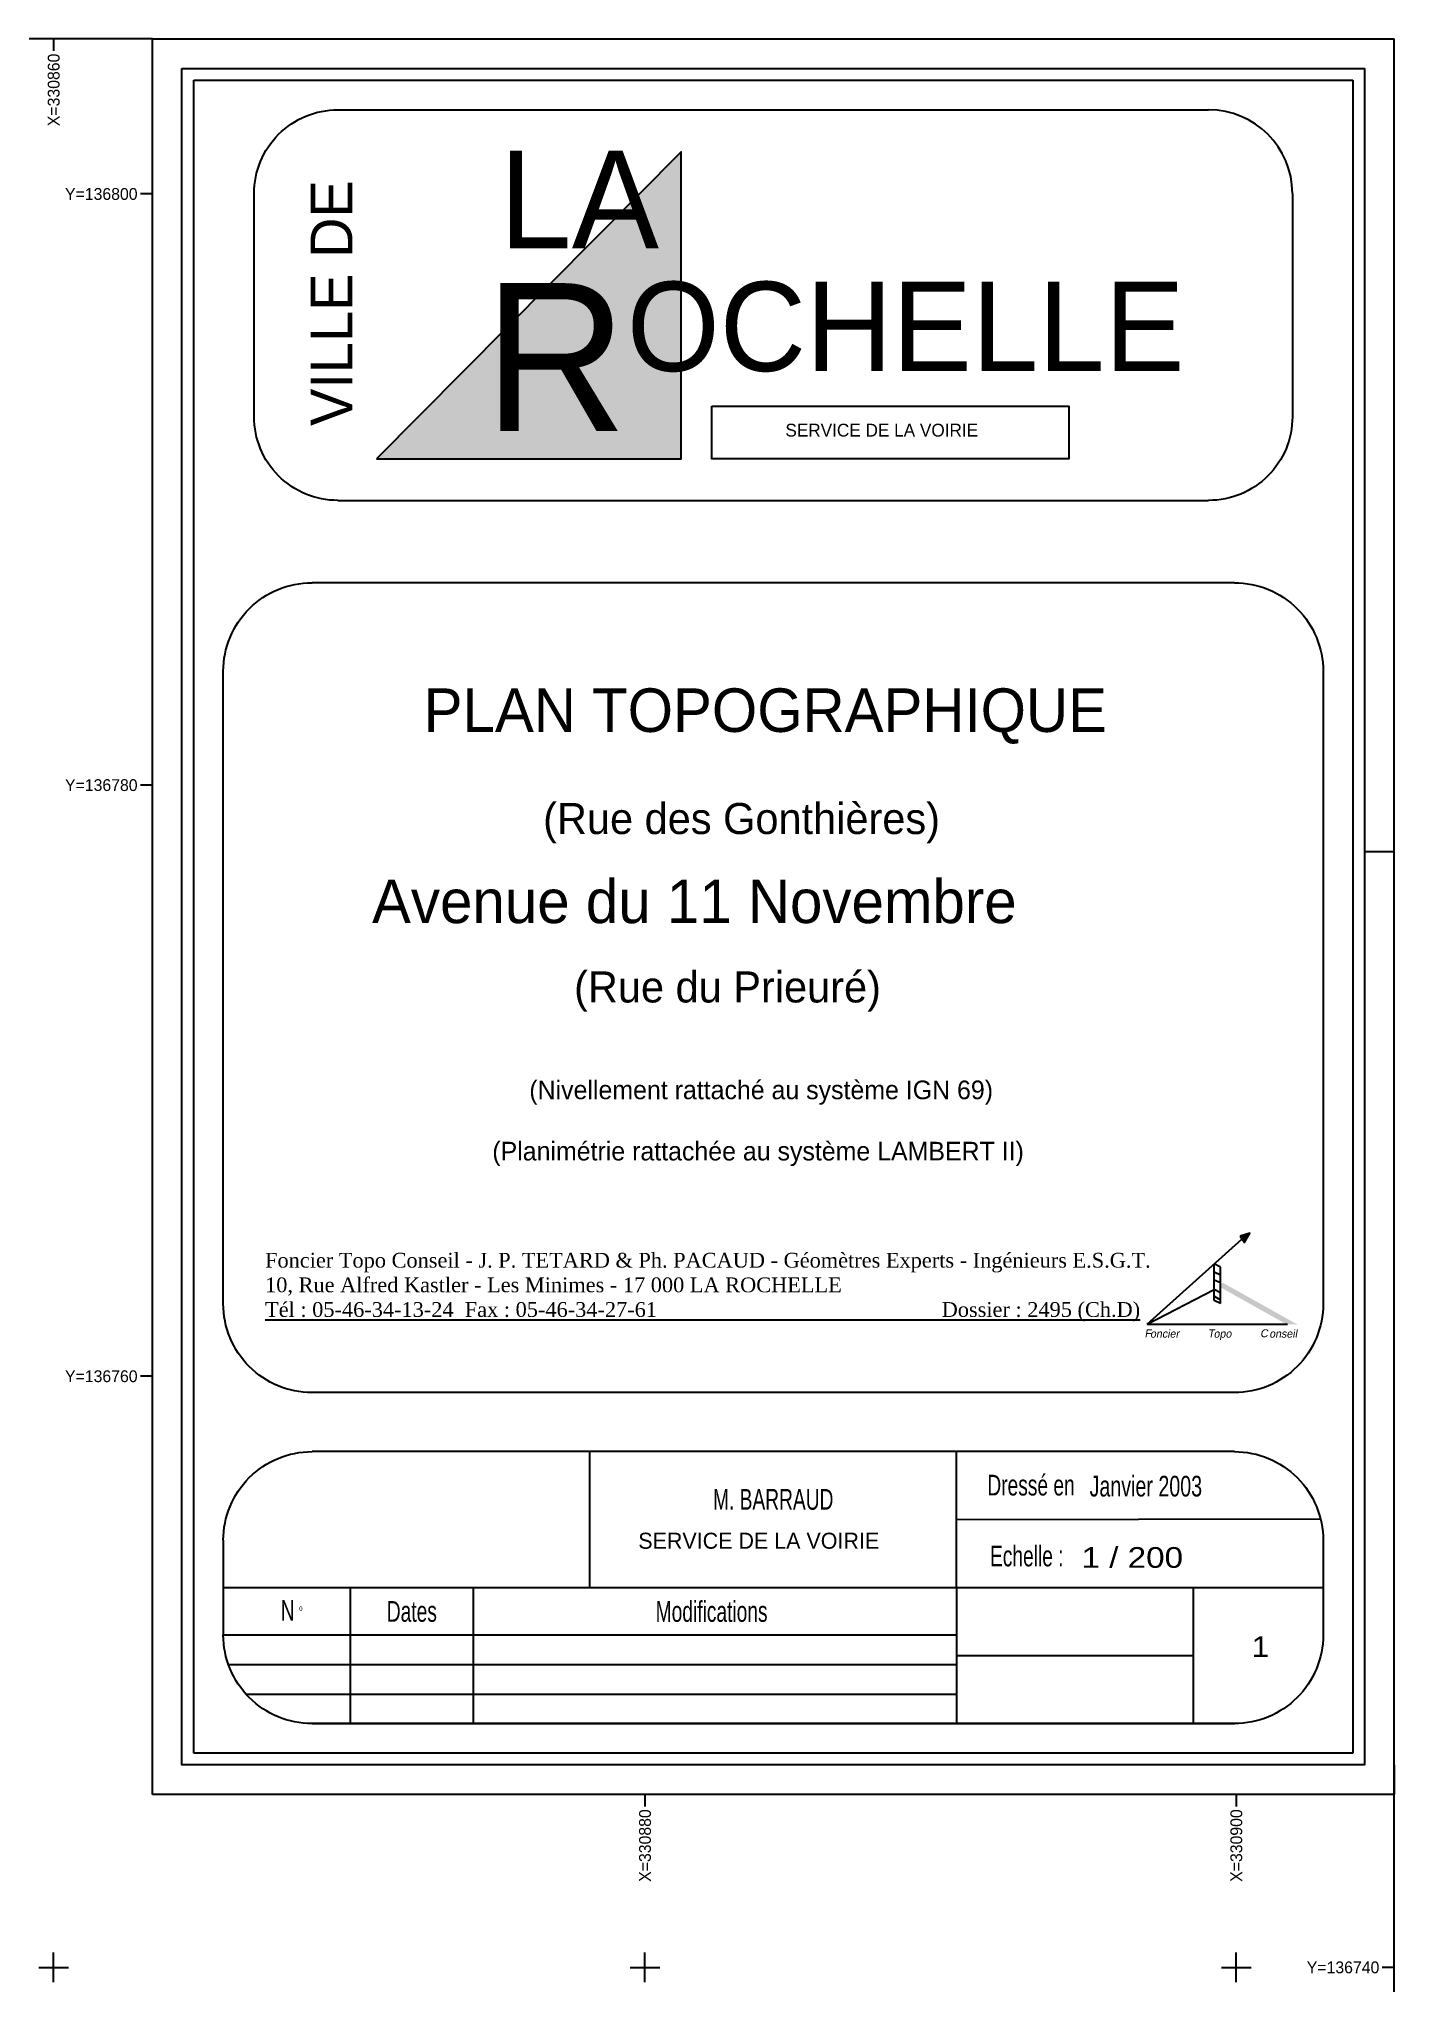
# Model space of a CAD drawing. Header units: metres. Extents: x 330671 to 330906, y 136216 to 136806.
# Drawn here: x 330859.5 to 330905.3, y 136739.5 to 136805.2 of the extents above; entities that cross this region are included whole.
import ezdxf
from ezdxf.enums import TextEntityAlignment as Align

# ---------------------------------------------------------------- set-up
doc = ezdxf.new("R2010")
doc.units = ezdxf.units.M
doc.header["$LTSCALE"] = 2
doc.linetypes.add('AXES2', pattern=[1.125, 0.75, -0.125, 0.125, -0.125])
doc.linetypes.add('CONTINU', pattern=[0])
for name, color, linetype in [('CARROYAGE', 253, 'Continuous'), ('CARTOUCHE', 7, 'Continuous'), ('LEGENDE', 7, 'Continuous')]:
    doc.layers.add(name, color=color, linetype=linetype)

msp = doc.modelspace()

# ---------------------------------------------------------------- texts
at = {"layer": 'CARROYAGE'}
for s, p in [('X=330860', (330860.2, 136804.748)), ('X=330880', (330880.2, 136745.348)), ('X=330900', (330900.2, 136745.348))]:
    msp.add_text(s, height=0.4, rotation=90, dxfattribs=at).set_placement(p, align=Align.RIGHT)
for s, p in [('Y=136800', (330862.838, 136799.8)), ('Y=136780', (330862.838, 136779.8)), ('Y=136760', (330862.838, 136759.8)), ('Y=136740', (330904.838, 136739.8))]:
    msp.add_text(s, height=0.4, dxfattribs=at).set_placement(p, align=Align.RIGHT)
at = {"layer": 'CARTOUCHE'}
for s, height, p in [('LA', 3.304, (330875.068, 136798.162)), ('R', 5.003, (330874.557, 136791.981)), ('OCHELLE', 3.0208, (330879.387, 136794.009)), ('(Rue des Gonthières)', 1.05, (330876.555, 136778.344)), ('(Rue du Prieuré)', 1.05, (330877.602, 136772.646))]:
    msp.add_text(s, height=height, rotation=360, dxfattribs=at).set_placement(p)
for s, height, rotation, p in [('VILLE DE', 1.416, 90, (330870.105, 136796.308)), ('(Nivellement rattaché au système IGN 69)', 0.63, 0, (330883.93, 136769.373)), ('(Planimétrie rattachée au système LAMBERT II)', 0.63, 0, (330883.826, 136767.301))]:
    msp.add_text(s, height=height, rotation=rotation, dxfattribs=at).set_placement(p, align=Align.CENTER)
at = {"layer": 'CARTOUCHE', "color": 7}
for s, height, p in [('SERVICE DE LA VOIRIE', 0.43424, (330884.749, 136791.792)), ('SERVICE DE LA VOIRIE', 0.5428, (330879.774, 136754.163)), ('0', 0.15, (330868.302, 136752.06))]:
    msp.add_text(s, height=height, rotation=360, dxfattribs=at).set_placement(p)
at = {"layer": 'CARTOUCHE', "color": 5}
msp.add_text('PLAN TOPOGRAPHIQUE', height=1.474, rotation=360, dxfattribs=at).set_placement((330884.07, 136782.344), align=Align.MIDDLE)
msp.add_text('Avenue du 11 Novembre', height=1.474, rotation=360, dxfattribs=at).set_placement((330870.768, 136775.331))
at = {"layer": 'CARTOUCHE', "linetype": 'CONTINU', "ltscale": 0.5, "oblique": 10}
for s, p in [('F', (330896.899, 136761.318)), ('T', (330899.037, 136761.318)), ('C', (330900.806, 136761.318))]:
    msp.add_text(s, height=0.27, rotation=360, dxfattribs=at).set_placement(p)
at = {"layer": 'CARTOUCHE', "width": 0.692896}
for s, p in [('M. BARRAUD', (330884.338, 136755.484)), ('Dates', (330872.115, 136751.693)), ('Modifications', (330882.254, 136751.69))]:
    msp.add_text(s, height=0.7, rotation=360, dxfattribs=at).set_placement(p, align=Align.CENTER)
at = {"layer": 'CARTOUCHE'}
for s, width, p in [('Dressé en ', 0.692896, (330891.58, 136755.965)), ('Echelle :', 0.692896, (330891.671, 136753.568)), ('N', 0.692896, (330867.68, 136751.726)), ('1', 1.147857, (330900.52, 136750.5))]:
    msp.add_text(s, height=0.7, rotation=360, dxfattribs=dict(at, width=width)).set_placement(p)
at = {"layer": 'CARTOUCHE', "width": 0.509436}
msp.add_text('Janvier 2003', height=0.7, dxfattribs=at).set_placement((330895.039, 136755.931), (330898.843, 136755.931), align=Align.FIT)
at = {"layer": 'CARTOUCHE', "width": 0.817307}
msp.add_text('1 / 200', height=0.7, rotation=360, dxfattribs=at).set_placement((330894.767, 136753.518), (330898.199, 136753.518), align=Align.FIT)
at = {"layer": 'CARTOUCHE', "insert": (330867.151, 136764.175), "char_height": 0.5, "width": 32.4092, "attachment_point": 1}
msp.add_mtext('{\\fTimes New Roman|b0|i0|c0|p18;Foncier Topo Conseil - J. P. TETARD & Ph. PACAUD - Géomètres Experts - Ingénieurs E.S.G.T.\\P10, Rue Alfred Kastler - Les Minimes - 17 000 LA ROCHELLE\\P\\LTél : 05-46-34-13-24  Fax : 05-46-34-27-61                                                   Dossier : 2495 (Ch.D)}', dxfattribs=at)
at = {"layer": 'LEGENDE', "linetype": 'AXES2', "oblique": 10}
for s, p in [('oncier', (330897.085, 136761.306)), ('opo', (330899.235, 136761.306)), ('onseil', (330901.115, 136761.306))]:
    msp.add_text(s, height=0.2699, rotation=360, dxfattribs=at).set_placement(p)

# ---------------------------------------------------------------- hatches: boundary and pattern name
at = {"layer": 'CARTOUCHE'}
for color, points in [(150, [(330870.92, 136791.042), (330881.225, 136791.042), (330881.225, 136801.426)]), (256, [(330900.127, 136764.742), (330900.282, 136764.527), (330900.462, 136764.836)])]:
    msp.add_hatch(color=color, dxfattribs=at).paths.add_polyline_path(points)
at = {"layer": 'LEGENDE', "linetype": 'AXES2'}
msp.add_hatch(color=253, dxfattribs=at).paths.add_polyline_path([(330899.555, 136763.158), (330899.464, 136763.114), (330899.46, 136763.011), (330901.694, 136761.759), (330902.071, 136761.748)])

# ---------------------------------------------------------------- linework, layer by layer
at = {"layer": 'CARROYAGE'}
for p, q in [((330860, 136805.248), (330860, 136804.848)), ((330863.338, 136800), (330862.938, 136800)), ((330863.338, 136780), (330862.938, 136780)), ((330863.338, 136760), (330862.938, 136760)), ((330880, 136745.848), (330880, 136745.448)), ((330900, 136745.848), (330900, 136745.448)), ((330860, 136739.5), (330860, 136740.5)), ((330880, 136739.5), (330880, 136740.5)), ((330900, 136739.5), (330900, 136740.5)), ((330859.5, 136740), (330860.5, 136740)), ((330879.5, 136740), (330880.5, 136740)), ((330899.5, 136740), (330900.5, 136740)), ((330905.338, 136740), (330904.938, 136740))]:
    msp.add_line(p, q, dxfattribs=at)
msp.add_lwpolyline([(330695.828, 136216.7), (330905.338, 136216.7), (330905.338, 136745.848), (330863.338, 136745.848), (330863.338, 136805.248), (330695.828, 136805.248)], close=True, dxfattribs=at)
at = {"layer": 'CARTOUCHE'}
for p, q in [((330863.338, 136805.248), (330905.338, 136805.248)), ((330905.338, 136745.848), (330905.338, 136805.248)), ((330864.738, 136803.848), (330903.938, 136803.848)), ((330864.738, 136747.248), (330864.738, 136803.848)), ((330903.938, 136803.848), (330903.938, 136747.248)), ((330869.612, 136802.848), (330899.065, 136802.848)), ((330866.78, 136792.464), (330866.78, 136800.016)), ((330901.897, 136800.016), (330901.897, 136792.464)), ((330869.612, 136789.632), (330899.065, 136789.632)), ((330899.938, 136786.848), (330868.738, 136786.848)), ((330865.738, 136762.448), (330865.738, 136783.848)), ((330902.938, 136783.848), (330902.938, 136762.448)), ((330899.938, 136759.448), (330868.738, 136759.448)), ((330899.938, 136757.448), (330868.738, 136757.448)), ((330878.138, 136752.848), (330878.138, 136757.448)), ((330890.538, 136752.848), (330890.538, 136757.448)), ((330890.538, 136755.148), (330902.849, 136755.174)), ((330865.738, 136754.448), (330865.738, 136751.248)), ((330902.938, 136754.448), (330902.938, 136751.248)), ((330865.738, 136752.848), (330902.938, 136752.848)), ((330870.025, 136752.848), (330870.025, 136748.248)), ((330874.185, 136752.848), (330874.185, 136748.248)), ((330890.538, 136752.848), (330890.538, 136748.248)), ((330898.538, 136752.848), (330898.538, 136748.248)), ((330865.738, 136751.248), (330890.538, 136751.248)), ((330865.91, 136750.248), (330890.538, 136750.248)), ((330890.538, 136750.548), (330898.538, 136750.548)), ((330866.502, 136749.248), (330890.538, 136749.248)), ((330899.938, 136748.248), (330868.738, 136748.248)), ((330903.938, 136747.248), (330864.738, 136747.248))]:
    msp.add_line(p, q, dxfattribs=at)
at = {"layer": 'CARTOUCHE', "linetype": 'CONTINU', "ltscale": 0.5}
msp.add_line((330896.989, 136761.762), (330900.187, 136764.636), dxfattribs=at)
at = {"layer": 'CARTOUCHE', "color": 7}
for points in [[(330863.338, 136745.848), (330863.338, 136805.248), (330864.338, 136805.248)], [(330904.338, 136777.749), (330905.338, 136777.749), (330905.338, 136777.749)], [(330905.338, 136746.848), (330905.338, 136745.848), (330863.338, 136745.848)]]:
    msp.add_lwpolyline(points, dxfattribs=at)
at = {"layer": 'CARTOUCHE'}
for points in [[(330864.338, 136804.248), (330904.338, 136804.248), (330904.338, 136746.848), (330864.338, 136746.848)], [(330870.92, 136791.042), (330881.225, 136791.042), (330881.225, 136801.426)]]:
    msp.add_lwpolyline(points, close=True, dxfattribs=at)
for points in [[(330866.78, 136800.016, -0.414214), (330869.612, 136802.848, -0.414214)], [(330869.612, 136789.632, -0.414214), (330866.78, 136792.464, -0.939594)], [(330901.897, 136792.464, -0.414214), (330899.065, 136789.632, -40.740344)], [(330865.738, 136783.848, -0.414214), (330868.738, 136786.848, 0.082032)], [(330899.938, 136786.848, -0.414214), (330902.938, 136783.848, -0.414214)], [(330868.738, 136759.448, -0.414214), (330865.738, 136762.448, -0.887065)], [(330902.938, 136762.448, -0.414214), (330899.938, 136759.448, -5.41324)], [(330865.738, 136754.448, -0.414214), (330868.738, 136757.448, 0.082032)], [(330899.938, 136757.448, -0.414214), (330902.938, 136754.448)], [(330868.738, 136748.248, -0.414214), (330865.738, 136751.248, -0.939594)], [(330902.938, 136751.248, -0.414214), (330899.938, 136748.248, -40.740344)]]:
    msp.add_lwpolyline(points, format="xyb", dxfattribs=at)
for points in [[(330882.262, 136792.822), (330894.331, 136792.822), (330894.331, 136791.042), (330882.262, 136791.042), (330882.262, 136792.822)], [(330868.738, 136748.248), (330899.938, 136748.248)]]:
    msp.add_lwpolyline(points, dxfattribs=at)
at = {"layer": 'CARTOUCHE', "flags": 128}
msp.add_lwpolyline([(330900.127, 136764.742), (330900.282, 136764.527), (330900.462, 136764.836)], close=True, dxfattribs=at)
at = {"layer": 'CARTOUCHE'}
msp.add_arc((330899.065, 136800.016), 2.832, 360, 90, dxfattribs=at)
at = {"layer": 'LEGENDE', "linetype": 'Continuous'}
for p, q in [((330899.253, 136762.565), (330899.255, 136763.799)), ((330899.462, 136762.456), (330899.465, 136763.69)), ((330896.989, 136761.762), (330899.254, 136762.939)), ((330896.989, 136761.762), (330901.734, 136761.762))]:
    msp.add_line(p, q, dxfattribs=at)
at = {"layer": 'LEGENDE', "linetype": 'AXES2'}
for p, q in [((330899.465, 136763.69), (330899.255, 136763.799)), ((330899.255, 136763.527), (330899.464, 136763.426)), ((330899.254, 136763.267), (330899.464, 136763.167)), ((330899.254, 136762.95), (330899.463, 136762.833)), ((330899.253, 136762.707), (330899.462, 136762.59)), ((330899.462, 136762.456), (330899.253, 136762.565))]:
    msp.add_line(p, q, dxfattribs=at)

msp.set_redraw_order([(e.dxf.handle, doc.entitydb.next_handle()) for e in msp.query("TEXT MTEXT ATTDEF DIMENSION ARC_DIMENSION")])  # texts and dimensions are drawn at this point

doc.saveas('drawing.dxf')
